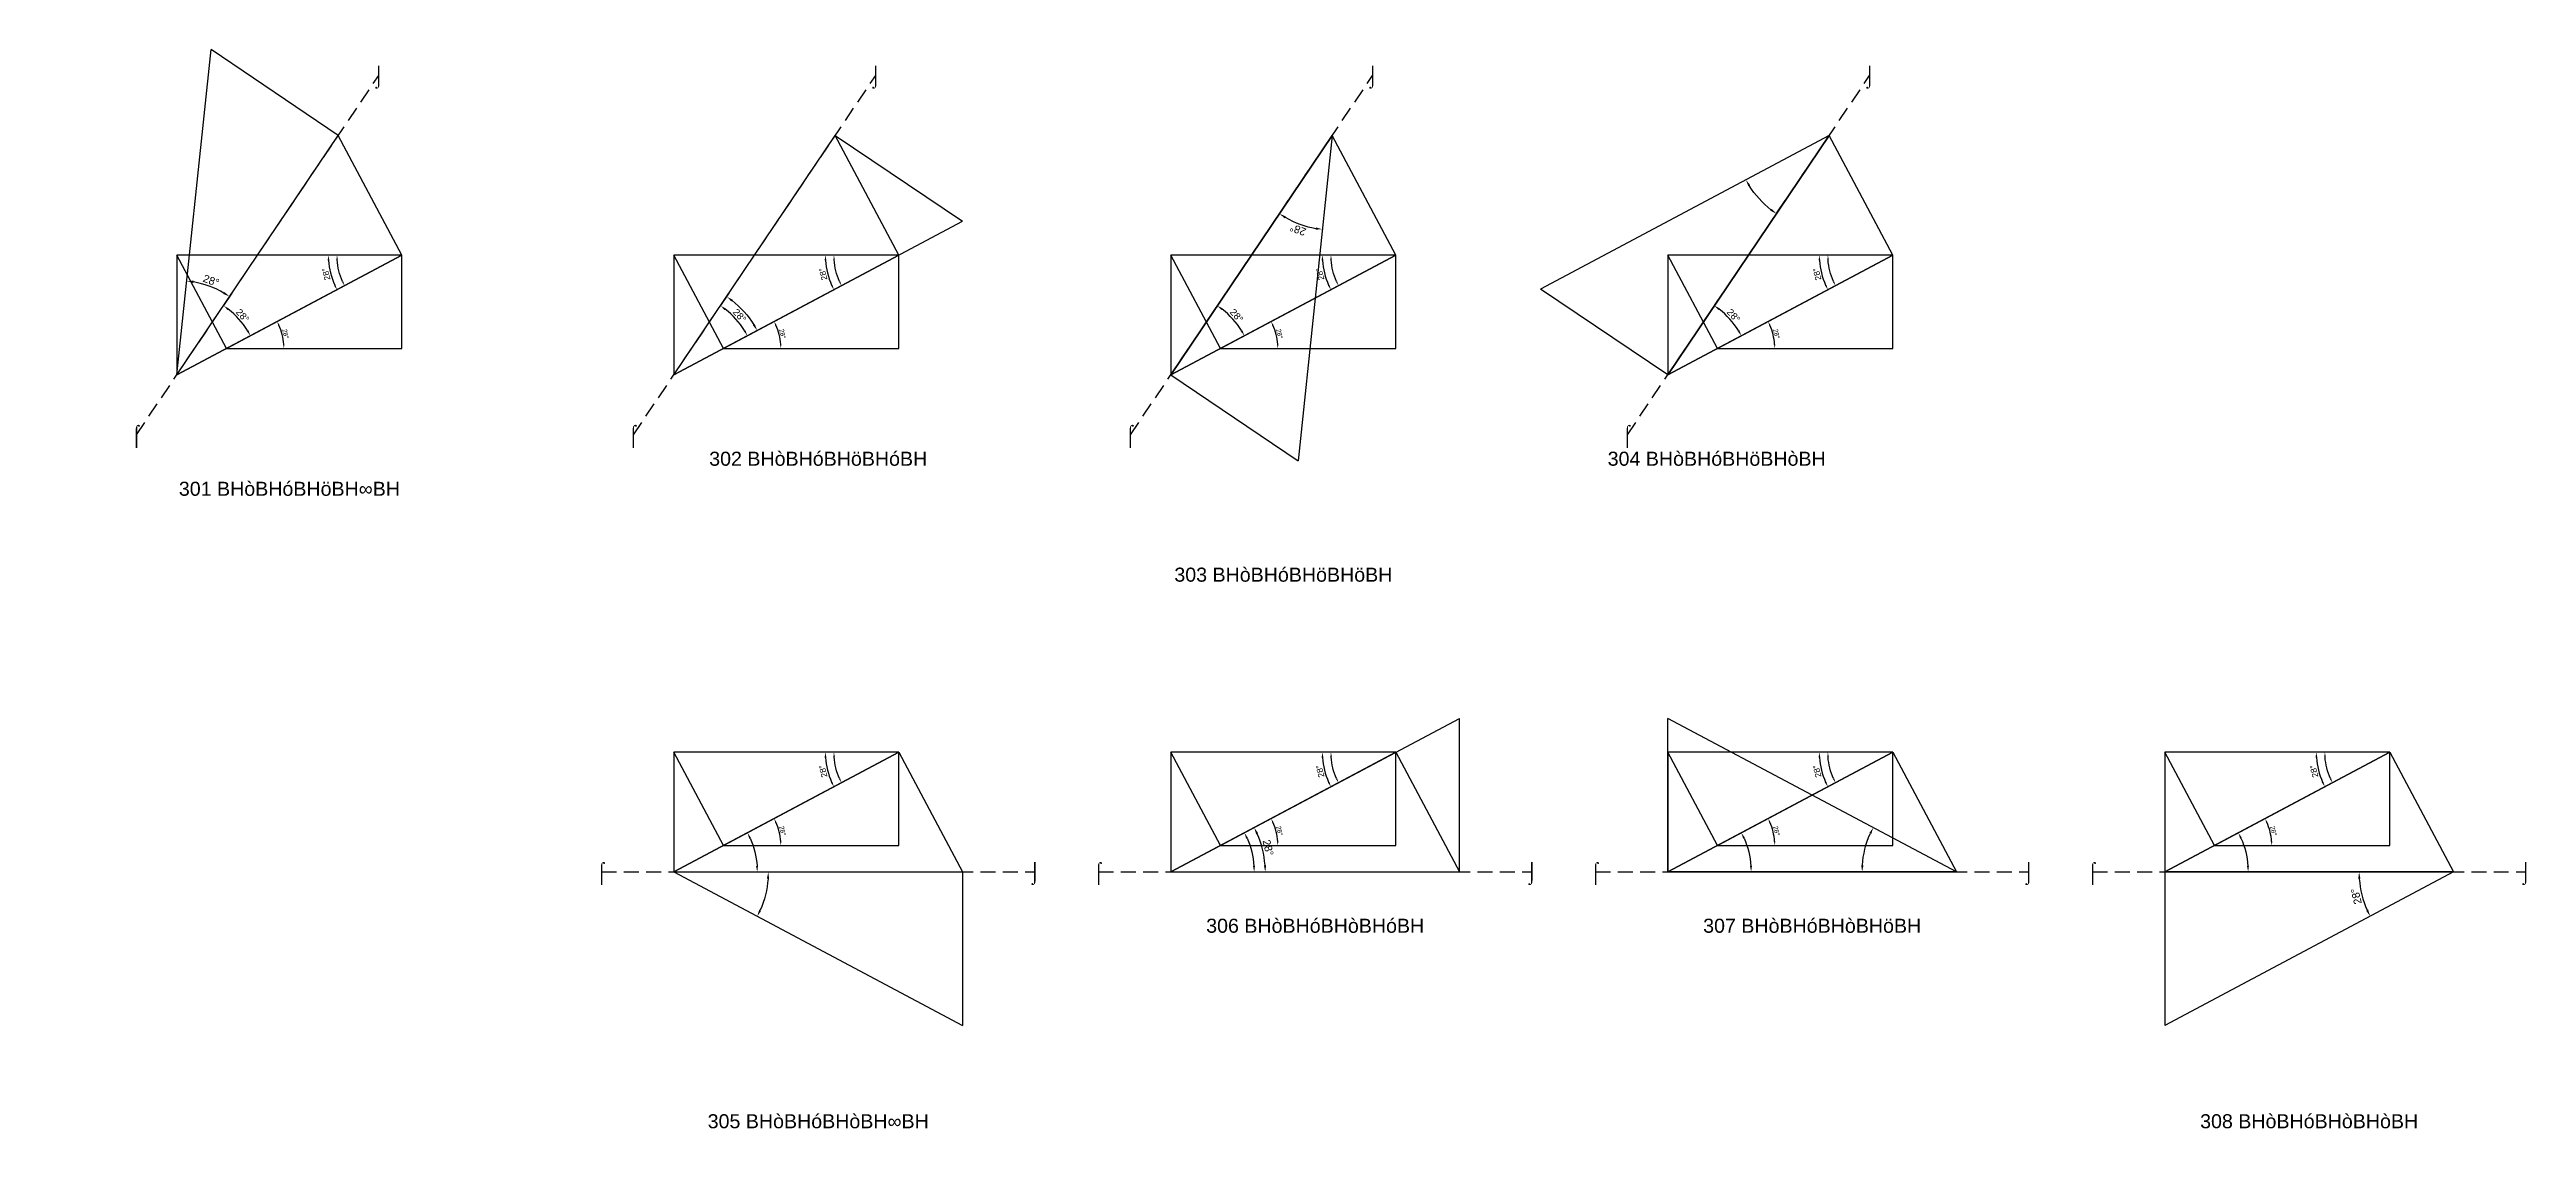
# Model space of a CAD drawing. Header units: millimetres. Extents: x 109495 to 889476, y -4752178 to 24518.
# Drawn here: x 370616 to 582292, y -4339707 to -4247523 of the extents above; entities that cross this region are included whole.
import ezdxf
from ezdxf.enums import TextEntityAlignment as Align

# ---------------------------------------------------------------- set-up
doc = ezdxf.new("R2010")
doc.units = ezdxf.units.MM
doc.header["$PDMODE"] = 35
doc.linetypes.add('DASHED', pattern=[19.05, 12.7, -6.35])
for name, color, linetype in [('BASE', 170, 'Continuous'), ('HYPOTENUSE', 20, 'Continuous'), ('PERPENDICULAR', 90, 'Continuous')]:
    doc.layers.add(name, color=color, linetype=linetype)
doc.styles.add('Arial', font='arial.ttf')
doc.dimstyles.new('ISO-25', dxfattribs={"dimtxt": 250, "dimasz": 100, "dimexe": 1.25, "dimexo": 0.625, "dimgap": 100, "dimtad": 1, "dimdec": 0, "dimtxsty": 'Arial', "dimcen": 2.5, "dimadec": 0, "dimazin": 0, "dimtfac": 1, "dimtdec": 0, "dimtmove": 0, "dimatfit": 3, "dimfxl": 1, "dimarcsym": 0})

msp = doc.modelspace()

# ---------------------------------------------------------------- texts
at = {"linetype": 'DASHED', "ltscale": 100, "style": 'Arial'}
for s, p in [('⌡', (398747, -4249746)), ('⌡', (441218, -4249746)), ('⌡', (483689, -4249746)), ('⌡', (526161, -4249746)), ('⌠', (378045, -4280437)), ('⌠', (420516, -4280437)), ('⌠', (462988, -4280437)), ('⌠', (505459, -4280437)), ('302 BHòBHóBHöBHóBH', (436307, -4282483)), ('304 BHòBHóBHöBHòBH', (513090, -4282483)), ('301 BHòBHóBHöBH∞BH', (391116, -4285051)), ('303 BHòBHóBHöBHöBH', (476058, -4292390)), ('⌠', (417797, -4317793)), ('⌡', (454817, -4317793)), ('⌠', (460268, -4317793)), ('⌡', (497288, -4317793)), ('⌠', (502739, -4317793)), ('⌡', (539760, -4317793)), ('⌠', (545211, -4317793)), ('⌡', (582231, -4317793)), ('306 BHòBHóBHòBHóBH', (478778, -4322386)), ('307 BHòBHóBHòBHöBH', (521250, -4322386)), ('305 BHòBHóBHòBH∞BH', (436307, -4339090)), ('308 BHòBHóBHòBHòBH', (563721, -4339090))]:
    msp.add_text(s, height=1200, dxfattribs=at).set_placement(p, align=Align.MIDDLE_CENTER)

# ---------------------------------------------------------------- blocks, each defined once
blk = doc.blocks.new('*D2')
at = {"color": 0, "lineweight": -2, "ltscale": 100, "transparency": 16777216}
blk.add_arc((0, 0), 4906, 4.08845, 23.91155, dxfattribs=at)
at = {"color": 0, "ltscale": 100, "transparency": 16777216}
for points in [[(4432, 1963), (4537, 2014), (4332, 2303)], [(4952, 352), (4835, 348), (4906, 0)]]:
    blk.add_solid(points, dxfattribs=at)
at = {"layer": 'Defpoints', "color": 0, "ltscale": 100, "transparency": 16777216}
for p in [(15000, 7976), (0, 0), (0, 0), (4841, 796), (15000, 0)]:
    blk.add_point(p, dxfattribs=at)
at = {"color": 0, "ltscale": 100, "transparency": 16777216, "insert": (5055, 1260), "char_height": 400, "attachment_point": 5, "rotation": 284, "style": 'Arial'}
blk.add_mtext('28°', dxfattribs=at)
blk = doc.blocks.new('GTN')
at = {"layer": 'BASE'}
blk.add_line((0, 0), (15000, 0), dxfattribs=at)
at = {"layer": 'HYPOTENUSE'}
blk.add_line((0, 0), (15000, 7975.6), dxfattribs=at)
at = {"layer": 'PERPENDICULAR'}
blk.add_line((15000, 0), (15000, 7975.6), dxfattribs=at)
at = {"color": 4, "ltscale": 100}
dim = blk.add_angular_dim_2l(base=(4841, 795.6), line1=((0, 0), (15000, 0)), line2=((0, 0), (15000, 7975.6)), dimstyle='ISO-25', override={"dimtxt": 400, "dimasz": 350, "dimgap": 100}, dxfattribs=at)
dim.commit()
dim.dimension.update_dxf_attribs({"geometry": '*D2', "text_midpoint": (5055.4, 1260.5)})

# ---------------------------------------------------------------- linework, layer by layer
at = {"linetype": 'DASHED', "ltscale": 100}
for p, q in [((378045, -4280437), (398747, -4249746)), ((420516, -4280437), (441218, -4249746)), ((462988, -4280437), (483689, -4249746)), ((505459, -4280437), (526161, -4249746)), ((417797, -4317793), (454817, -4317793)), ((460268, -4317793), (497288, -4317793)), ((502739, -4317793), (539760, -4317793)), ((545211, -4317793), (582231, -4317793))]:
    msp.add_line(p, q, dxfattribs=at)

# ---------------------------------------------------------------- block references
for p, xscale, yscale, zscale, rotation in [((381495, -4275322), 1.645357565266573, 1.645357565266573, 1.645357565266573, 56.00000000000003), ((522710, -4254861), -1.645357565266573, 1.645357565266573, 1.645357565266573, 56.00000000000004), ((381495, -4275322), 1.452764501644345, 1.452764501644345, 1.452764501644345, 28.00000000000004), ((423967, -4275322), 1.452764501644345, 1.452764501644345, 1.452764501644345, 28.00000000000004), ((423967, -4275322), -1.645357565266573, 1.645357565266573, 1.645357565266573, 236.0000000000001), ((466438, -4275322), 1.452764501644345, 1.452764501644345, 1.452764501644345, 28.00000000000004), ((480239, -4254861), 1.645357565266573, 1.645357565266573, 1.645357565266573, 236.0000000000001), ((508909, -4275322), 1.452764501644345, 1.452764501644345, 1.452764501644345, 28.00000000000004), ((400736, -4265091), -1.132570050689039, 1.132570050689039, 1.132570050689039, 27.99999999999998), ((443207, -4265091), -1.132570050689039, 1.132570050689039, 1.132570050689039, 27.99999999999998), ((485679, -4265091), -1.132570050689039, 1.132570050689039, 1.132570050689039, 27.99999999999998), ((528150, -4265091), -1.132570050689039, 1.132570050689039, 1.132570050689039, 27.99999999999998), ((400736, -4265091), 1.282714919717773, 1.282714919717773, 1.282714919717773, 180), ((443207, -4265091), 1.282714919717773, 1.282714919717773, 1.282714919717773, 180), ((485679, -4265091), 1.282714919717773, 1.282714919717773, 1.282714919717773, 180), ((528150, -4265091), 1.282714919717773, 1.282714919717773, 1.282714919717773, 180), ((443207, -4307563), -1.132570050689039, 1.132570050689039, 1.132570050689039, 27.99999999999998), ((485679, -4307563), -1.132570050689039, 1.132570050689039, 1.132570050689039, 27.99999999999998), ((528150, -4307563), -1.132570050689039, 1.132570050689039, 1.132570050689039, 27.99999999999998), ((570621, -4307563), -1.132570050689039, 1.132570050689039, 1.132570050689039, 27.99999999999998), ((443207, -4307563), 1.282714919717773, 1.282714919717773, 1.282714919717773, 180), ((423967, -4317793), -1.452764501644345, 1.452764501644345, 1.452764501644345, 208), ((485679, -4307563), 1.282714919717773, 1.282714919717773, 1.282714919717773, 180), ((466438, -4317793), -1.452764501644345, 1.452764501644345, 1.452764501644345, 208), ((528150, -4307563), 1.282714919717773, 1.282714919717773, 1.282714919717773, 180), ((508909, -4317793), -1.452764501644345, 1.452764501644345, 1.452764501644345, 208), ((570621, -4307563), 1.282714919717773, 1.282714919717773, 1.282714919717773, 180), ((551381, -4317793), -1.452764501644345, 1.452764501644345, 1.452764501644345, 208), ((423967, -4317793), -1.645357565266573, 1.645357565266573, 1.645357565266573, 180), ((576061, -4317793), 1.645357565266577, 1.645357565266577, 1.645357565266577, 180)]:
    msp.add_blockref('GTN', p, dxfattribs=dict(at, xscale=xscale, yscale=yscale, zscale=zscale, rotation=rotation))
at = {"linetype": 'DASHED'}
for p in [(385736, -4273067), (428207, -4273067), (470679, -4273067), (513150, -4273067), (428207, -4315538), (470679, -4315538), (513150, -4315538), (555621, -4315538)]:
    msp.add_blockref('GTN', p, dxfattribs=at)
at = {"linetype": 'DASHED', "ltscale": 100}
for p, xscale, yscale, zscale in [((466438, -4317793), 1.645357565266573, 1.645357565266573, 1.645357565266573), ((533590, -4317793), -1.645357565266577, 1.645357565266577, 1.645357565266577)]:
    msp.add_blockref('GTN', p, dxfattribs=dict(at, xscale=xscale, yscale=yscale, zscale=zscale))

msp.set_redraw_order([(e.dxf.handle, doc.entitydb.next_handle()) for e in msp.query("TEXT MTEXT ATTDEF DIMENSION ARC_DIMENSION")])  # texts and dimensions are drawn at this point

doc.saveas('drawing.dxf')
